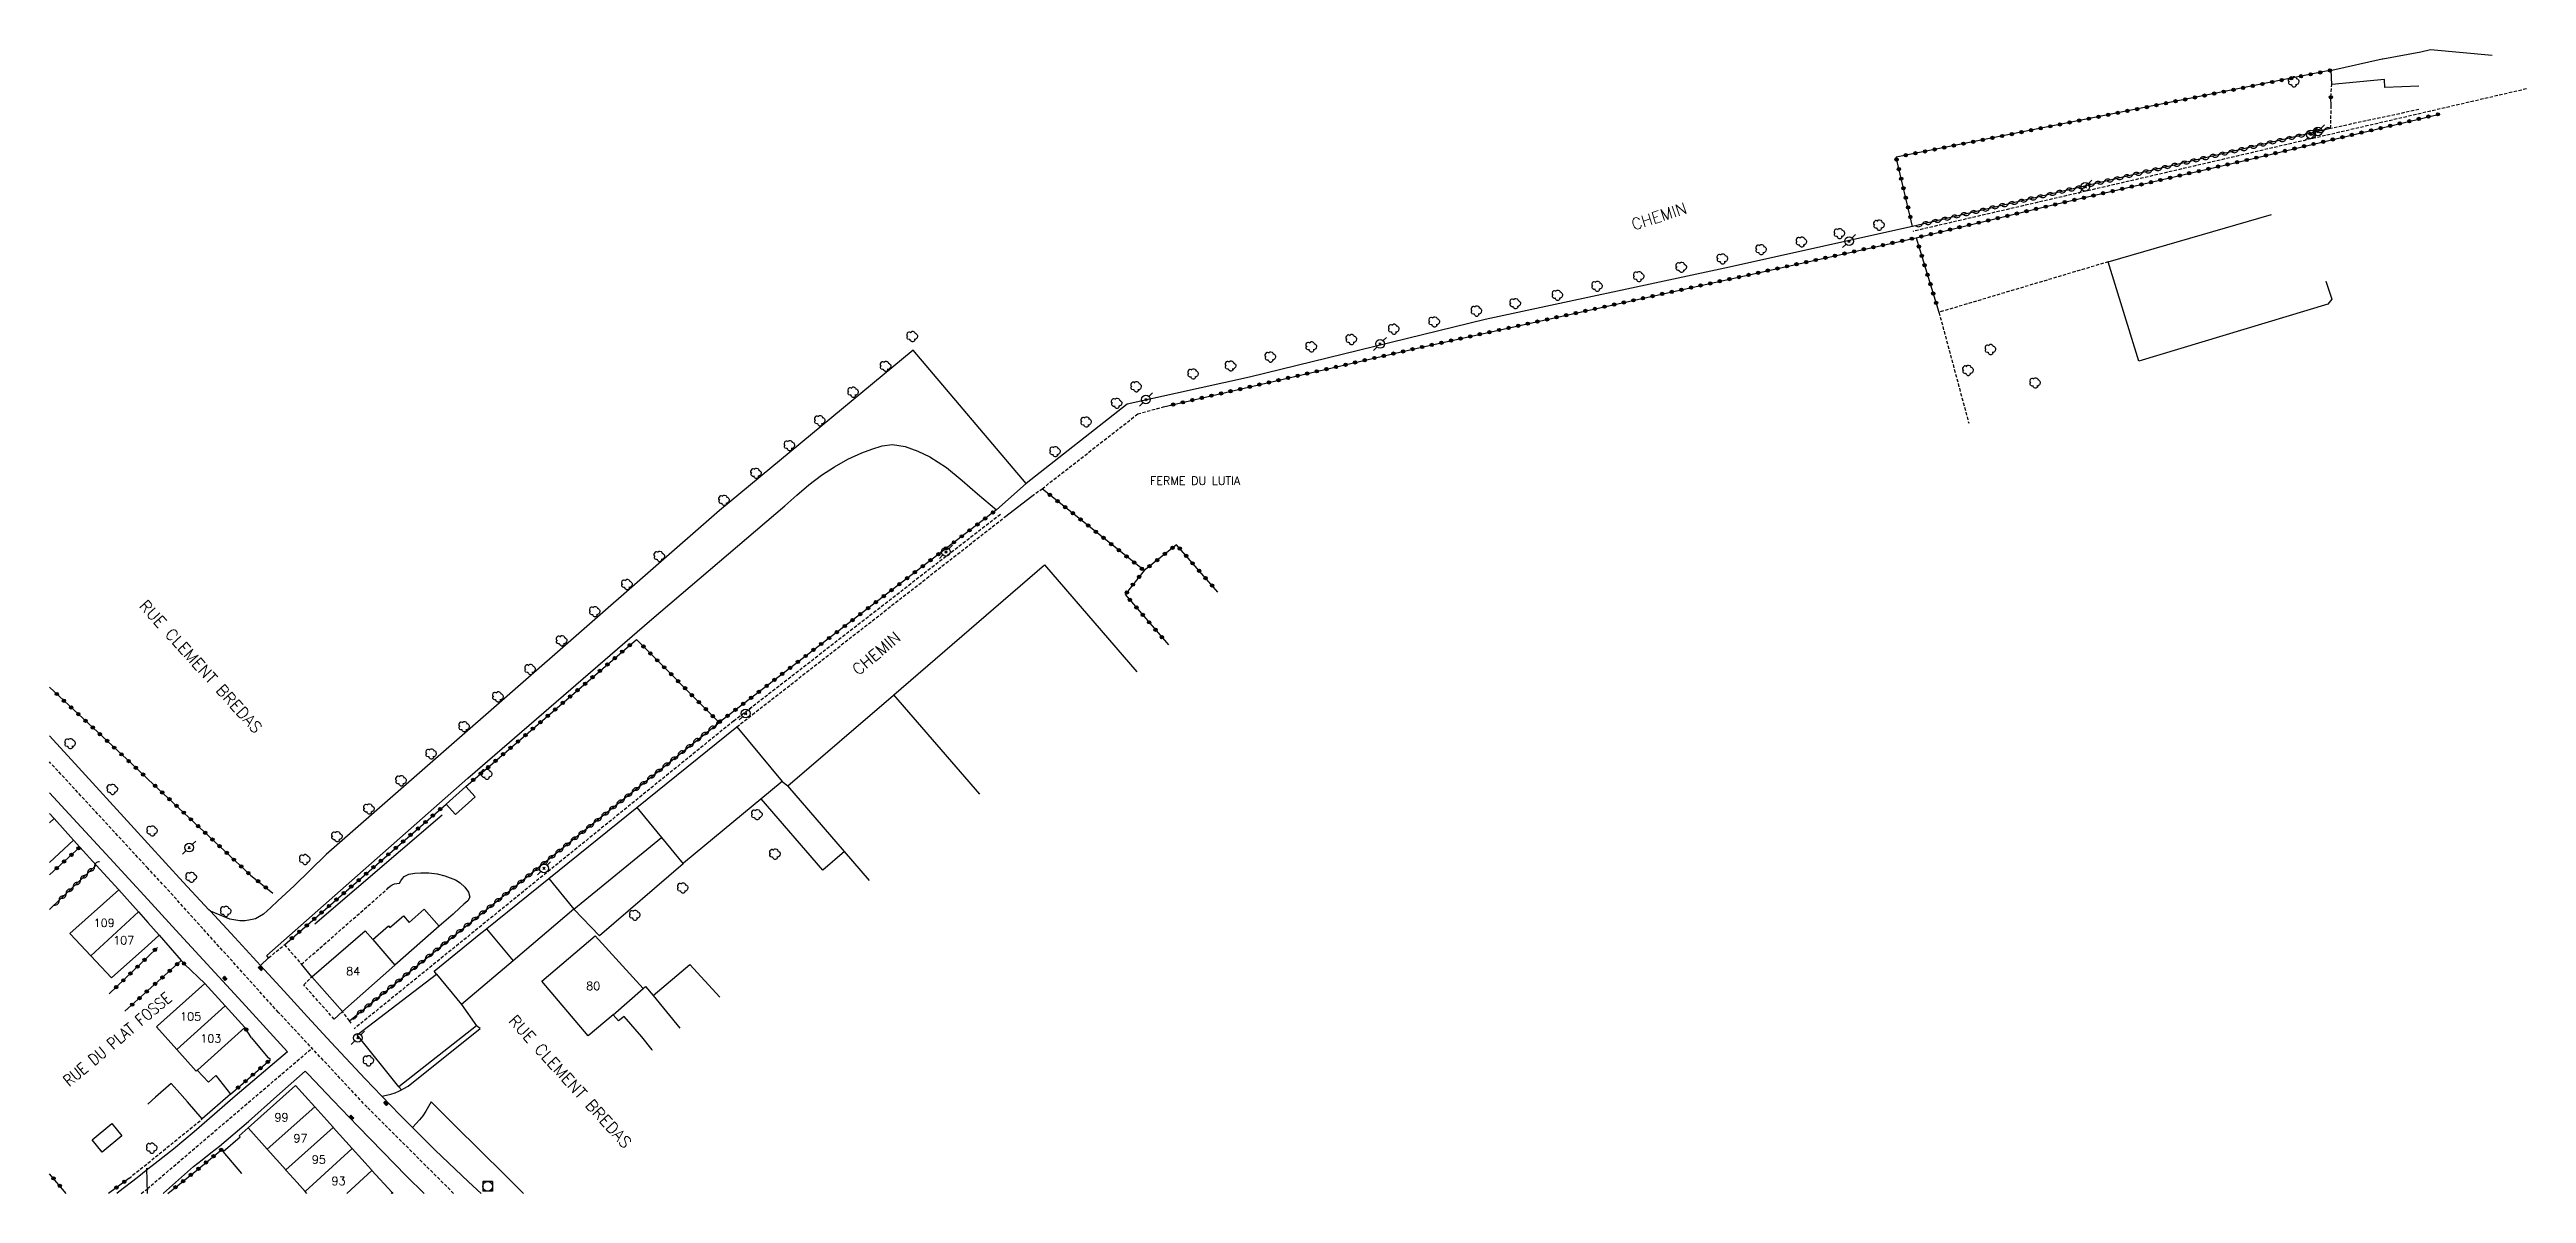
# Model space of a CAD drawing. Header units: millimetres. Extents: x 139000 to 139959, y 123000 to 124000.
# Drawn here: x 139000 to 139377.9, y 123000 to 123174.4 of the extents above; entities that cross this region are included whole.
import ezdxf
from ezdxf.enums import TextEntityAlignment as Align

# ---------------------------------------------------------------- set-up
doc = ezdxf.new("R2010")
doc.units = ezdxf.units.MM
doc.linetypes.add('DASHED', pattern=[0.75, 0.5, -0.25])
doc.layers.get('0').update_dxf_attribs({"linetype": 'CONTINUOUS'})
for name, color, linetype in [('W0001', 6, 'DASHED'), ('W0008', 7, 'CONTINUOUS'), ('W0014', 7, 'CONTINUOUS'), ('W0017', 7, 'CONTINUOUS'), ('W0070', 7, 'DASHED'), ('W0071', 7, 'CONTINUOUS'), ('W0101', 7, 'CONTINUOUS'), ('W0104', 1, 'CONTINUOUS'), ('W0112', 1, 'DASHED'), ('W0300', 7, 'CONTINUOUS'), ('W0310', 3, 'CONTINUOUS'), ('W0323', 7, 'CONTINUOUS'), ('W0333', 7, 'CONTINUOUS'), ('W0401', 7, 'CONTINUOUS'), ('W0420', 7, 'CONTINUOUS'), ('W0473', 7, 'CONTINUOUS'), ('W0984', 7, 'CONTINUOUS'), ('W0989', 7, 'CONTINUOUS'), ('W0991', 7, 'CONTINUOUS'), ('W1102', 7, 'CONTINUOUS')]:
    doc.layers.add(name, color=color, linetype=linetype)
doc.styles.get("Standard").update_dxf_attribs({"font": 'romans.shx', "width": 0.85})

msp = doc.modelspace()

# ---------------------------------------------------------------- texts
at = {"layer": 'W0984'}
msp.add_text('FERME DU LUTIA', height=1.25, dxfattribs=at).set_placement((139174.79, 123108.7), align=Align.MIDDLE_CENTER)
at = {"layer": 'W0989'}
for s, rotation, p in [('CHEMIN', 17.8945, (139245.57, 123149.01)), ('RUE CLEMENT BREDAS', 312.2928, (139023.08, 123080.35)), ('CHEMIN', 40.0886, (139126.15, 123082.36)), ('RUE CLEMENT BREDAS', 312.2928, (139079.45, 123017.06))]:
    msp.add_text(s, height=1.75, rotation=rotation, dxfattribs=at).set_placement(p, align=Align.MIDDLE_CENTER)
at = {"layer": 'W0989', "width": 0.85}
msp.add_text('RUE DU PLAT FOSSE', height=1.75, rotation=40.0886, dxfattribs=at).set_placement((139010.35, 123023.53), align=Align.MIDDLE_CENTER)
at = {"layer": 'W0991'}
for s, p in [('109', (139008.33, 123041.26)), ('107', (139011.32, 123038.61)), ('84', (139046.32, 123033.9)), ('80', (139082.96, 123031.64)), ('105', (139021.52, 123026.98)), ('103', (139024.61, 123023.63)), ('99', (139035.39, 123011.6)), ('97', (139038.28, 123008.41)), ('95', (139041.08, 123005.17)), ('93', (139044.1, 123001.9))]:
    msp.add_text(s, height=1.25, dxfattribs=at).set_placement(p, align=Align.MIDDLE_CENTER)

# ---------------------------------------------------------------- blocks, each defined once
blk = doc.blocks.new('T300')
for p, q in [((-0.8, 0.51), (-0.86, 0.34)), ((-0.86, 0.34), (-0.86, 0.17)), ((-0.86, 0.17), (-0.74, 0.06)), ((-0.69, 0.63), (-0.8, 0.51)), ((-0.8, -0.06), (-0.74, 0.06)), ((-0.74, 0.06), (-0.69, 0.11)), ((-0.57, 0.69), (-0.69, 0.63)), ((-0.46, 0.69), (-0.57, 0.69)), ((-0.29, 0.63), (-0.46, 0.69)), ((-0.29, 0.63), (-0.17, 0.74)), ((-0.23, 0.57), (-0.29, 0.63)), ((-0.17, 0.74), (-0.06, 0.8)), ((-0.06, 0.8), (0.06, 0.8)), ((0.06, 0.8), (0.23, 0.74)), ((0.23, 0.74), (0.34, 0.63)), ((0.34, 0.63), (0.4, 0.51)), ((0.46, 0.46), (0.34, 0.46)), ((0.4, 0.51), (0.4, 0.46)), ((0.57, 0.4), (0.46, 0.46)), ((0.57, 0.4), (0.69, 0.29)), ((0.69, 0.29), (0.74, 0.17)), ((0.74, 0.06), (0.69, -0.17)), ((0.74, 0.17), (0.74, 0.06)), ((-0.8, -0.17), (-0.8, -0.06)), ((-0.8, -0.23), (-0.8, -0.17)), ((-0.74, -0.34), (-0.8, -0.23)), ((-0.69, -0.4), (-0.74, -0.34)), ((-0.51, -0.46), (-0.69, -0.4)), ((-0.4, -0.46), (-0.51, -0.46)), ((-0.4, -0.46), (-0.34, -0.46)), ((-0.34, -0.46), (-0.34, -0.4)), ((-0.34, -0.51), (-0.34, -0.46)), ((-0.29, -0.63), (-0.34, -0.51)), ((-0.17, -0.74), (-0.29, -0.63)), ((-0.06, -0.8), (-0.17, -0.74)), ((0.06, -0.8), (-0.06, -0.8)), ((0.17, -0.74), (0.06, -0.8)), ((0.23, -0.69), (0.17, -0.74)), ((0.29, -0.46), (0.23, -0.46)), ((0.29, -0.63), (0.23, -0.69)), ((0.46, -0.4), (0.29, -0.46)), ((0.34, -0.51), (0.29, -0.63)), ((0.34, -0.51), (0.34, -0.46)), ((0.57, -0.34), (0.46, -0.4)), ((0.63, -0.29), (0.57, -0.34)), ((0.69, -0.17), (0.63, -0.29))]:
    blk.add_line(p, q)
blk = doc.blocks.new('T401')
for p, q in [((-0.3, 0.3), (0, 0.3)), ((-0.3, -0.25), (-0.3, 0.3)), ((-0.3, 0.15), (0, 0.15)), ((-0.3, 0), (0, 0)), ((0, 0.3), (0, -0.25)), ((-0.3, -0.15), (0, -0.15)), ((-0.3, -0.25), (-0.3, -0.3)), ((-0.3, -0.3), (0, -0.3)), ((0, -0.3), (0, -0.25))]:
    blk.add_line(p, q)
blk = doc.blocks.new('T473')
for p, q in [((-0.166667, 0.166667), (0.166667, -0.166667)), ((-0.166667, -0.166667), (0.166667, 0.166667)), ((0.500001, 0.500001), (1.000002, 1.000002)), ((-1.000002, -1.000002), (-0.500001, -0.500001))]:
    blk.add_line(p, q)
blk.add_ellipse((0, 0), major_axis=(0.471405, 0.471405), ratio=1, start_param=5.4977871438, end_param=11.780972451)
blk = doc.blocks.new('T420')
for p, q in [((0.75, 0.75), (-0.75, 0.75)), ((-0.75, 0.75), (-0.75, -0.75)), ((0.75, 0.75), (0.75, -0.75)), ((0.75, -0.75), (-0.75, -0.75))]:
    blk.add_line(p, q)
blk.add_ellipse((0, 0), major_axis=(-0.53, 0.53), ratio=1, start_param=3.926991, end_param=10.210176)
blk = doc.blocks.new('t323o')
at = {"color": 0, "linetype": 'Continuous'}
for radius in [0.25, 0.15]:
    blk.add_circle((0, 0), radius, dxfattribs=at)
blk = doc.blocks.new('t310o')
at = {"color": 0, "linetype": 'Continuous'}
for centre, start, end in [((-0.5, 0.38), 216.8699, 323.1304), ((0.5, -0.37), 36.8699, 143.1303)]:
    blk.add_arc(centre, 0.625, start, end, dxfattribs=at)

# ---------------------------------------------------------------- linework, layer by layer
at = {"layer": 'W0001'}
for points in [[(139015, 123049.6), (139000, 123065.8)], [(139061.66, 123000), (139048.44, 123013.17), (139034.93, 123027.61), (139017.77, 123046.61), (139015, 123049.6)], [(139014.92, 123000.72), (139040.02, 123022.12), (139040.04, 123022.14)], [(139013.97, 123000), (139014.9, 123000.66), (139015.04, 123000.66)]]:
    msp.add_lwpolyline(points, dxfattribs=at)
at = {"layer": 'W0008'}
for points in [[(139015, 123053.38), (139012.4, 123056.22), (139004.44, 123064.97), (139000, 123069.8)], [(139032.21, 123034.77), (139028.27, 123039.01), (139024.54, 123043.02), (139024.33, 123043.24), (139020.39, 123047.49), (139015, 123053.38)], [(139036.3, 123021.61), (139033.64, 123019.34), (139030.98, 123017.07), (139028.32, 123014.81), (139025.19, 123012.11), (139022.06, 123009.41), (139018.9, 123006.76), (139016.14, 123004.56), (139015, 123003.68)], [(139017.34, 123000), (139017.4, 123000.05), (139019.67, 123002.09), (139021.99, 123004.1), (139023.3, 123005.14), (139024.61, 123006.18), (139025.92, 123007.22), (139030.34, 123010.96), (139034.67, 123014.81), (139039.01, 123018.66)], [(139015, 123003.68), (139013.35, 123002.4), (139010.55, 123000.25), (139010.25, 123000)]]:
    msp.add_lwpolyline(points, dxfattribs=at)
at = {"layer": 'W0014'}
for points in [[(139000, 123061.09), (139003.62, 123057.18), (139009.2, 123051.13), (139015, 123044.82)], [(139003.65, 123053.87), (139004.63, 123052.8), (139007.12, 123050.07), (139010.55, 123046.31)], [(139015, 123044.82), (139019.29, 123040.15), (139029.37, 123029.17), (139036.3, 123021.61)], [(139016.72, 123039.37), (139020.09, 123035.53)], [(139033.42, 123035.93), (139032.21, 123034.77)], [(139020.61, 123034.96), (139023.7, 123032.01)], [(139065.87, 123000), (139063.91, 123001.79), (139058.83, 123006.61), (139055.39, 123010.06), (139053.45, 123011.99), (139050.7, 123014.85), (139048.17, 123017.48), (139042.95, 123023.02), (139039.35, 123026.92), (139035.78, 123030.84), (139032.21, 123034.77)], [(139040.02, 123033.05), (139038.44, 123034.95)], [(139030.84, 123023.73), (139033.33, 123020.73)], [(139039.01, 123018.66), (139039.45, 123018.18)], [(139039.45, 123018.18), (139043.23, 123014.22), (139047.02, 123010.25), (139050.84, 123006.33), (139054.47, 123002.65), (139057.14, 123000)], [(139053.31, 123016.26), (139053.7, 123015.79)]]:
    msp.add_lwpolyline(points, dxfattribs=at)
at = {"layer": 'W0017'}
for points in [[(139149, 123108.27), (139131.78, 123128.58), (139102.21, 123104.15)], [(139091.89, 123087.55), (139112.18, 123104.86), (139114.02, 123106.46), (139115.86, 123108.06), (139117.78, 123109.53), (139119.75, 123110.81), (139121.8, 123111.96), (139123.92, 123112.92), (139125.47, 123113.5), (139127.06, 123113.99), (139128.64, 123114.2), (139130.56, 123113.91), (139132.47, 123113.21), (139134.3, 123112.34), (139136.87, 123110.72), (139139.24, 123108.73), (139141.58, 123106.69), (139142.55, 123105.89), (139143.52, 123105.08), (139144.49, 123104.27)], [(139102.21, 123104.15), (139060.11, 123067.33), (139042.2, 123051.71), (139039.78, 123049.31), (139037.35, 123046.92), (139034.83, 123044.62), (139033.76, 123043.6), (139032.67, 123042.6), (139031.45, 123041.9), (139030.68, 123041.7), (139029.86, 123041.59), (139029.05, 123041.56), (139027.53, 123041.84), (139026.04, 123042.43), (139024.54, 123043.02)], [(139033.42, 123035.93), (139033.18, 123036.31), (139063.83, 123063.31), (139091.89, 123087.55)], [(139053.4, 123047.29), (139053.62, 123047.65), (139053.84, 123048.02), (139054.1, 123048.32), (139054.84, 123048.71), (139055.75, 123048.85), (139056.66, 123048.91), (139057.89, 123048.91), (139059.12, 123048.73), (139060.31, 123048.42), (139061.14, 123048.15), (139061.95, 123047.82), (139062.66, 123047.37), (139063.35, 123046.71), (139063.92, 123045.93), (139064.11, 123045.18), (139063.8, 123044.62), (139063.22, 123044.09), (139062.62, 123043.57), (139061.59, 123042.61), (139060.52, 123041.69), (139059.45, 123040.77)], [(139054.73, 123016.35), (139065.73, 123025.17), (139065.16, 123025.57)]]:
    msp.add_lwpolyline(points, dxfattribs=at)
at = {"layer": 'W0070'}
for points in [[(139377.93, 123168.44), (139284.28, 123146.71)], [(139104.39, 123072.05), (139145.11, 123103.63)], [(139104.39, 123072.05), (139046.48, 123025.11)]]:
    msp.add_lwpolyline(points, dxfattribs=at)
at = {"layer": 'W0071'}
for points in [[(139284.27, 123147.46), (139255.61, 123141.12), (139219.04, 123133.29), (139183.1, 123124.49), (139164.43, 123120.36), (139149, 123108.27)], [(139144.49, 123104.27), (139149, 123108.27)], [(139145.71, 123103.11), (139149.88, 123106.35)], [(139014.94, 123000), (139014.82, 123003.86), (139015, 123003.68)]]:
    msp.add_lwpolyline(points, dxfattribs=at)
at = {"layer": 'W0101'}
for points in [[(139361.79, 123174.09), (139363.31, 123174.44)], [(139347.3, 123139.14), (139347.3, 123139.14), (139347.3, 123139.14), (139347.3, 123139.14), (139348.21, 123136.35), (139347.63, 123135.6), (139318.79, 123126.94), (139314.13, 123142.07), (139339.03, 123149.31)], [(139000, 123057.96), (139000.71, 123057.16)], [(139003.65, 123053.87), (139000, 123050.49)], [(139000.71, 123057.16), (139003.65, 123053.87)], [(139006.32, 123036.21), (139003.16, 123039.57), (139003.09, 123039.64), (139010.55, 123046.31)], [(139010.55, 123046.31), (139013.56, 123042.92)], [(139013.56, 123042.92), (139015, 123041.3)], [(139015, 123041.3), (139016.72, 123039.37)], [(139016.72, 123039.37), (139015, 123037.83)], [(139040.02, 123033.05), (139048.18, 123040.07), (139049.34, 123038.72), (139052.68, 123034.83), (139044.72, 123027.74)], [(139085.98, 123027.26), (139082.17, 123024.03), (139075.11, 123032.36), (139083.24, 123039.26), (139090.56, 123031.26)], [(139015, 123037.83), (139009.46, 123032.88), (139006.32, 123036.21)], [(139019.41, 123021.94), (139016.31, 123025.4), (139016.47, 123025.54), (139023.7, 123032.01)], [(139023.7, 123032.01), (139026.78, 123028.63)], [(139044.72, 123027.74), (139040.02, 123033.05)], [(139085.98, 123027.26), (139090.56, 123031.26)], [(139026.78, 123028.63), (139029.82, 123025.3)], [(139029.82, 123025.3), (139022.63, 123018.87), (139022.52, 123018.78), (139022.37, 123018.64), (139019.41, 123021.94)], [(139030.3, 123010), (139037.54, 123016.45), (139040.47, 123013.21)], [(139040.47, 123013.21), (139043.23, 123010.16), (139043.21, 123010.13), (139043.3, 123010.04)], [(139033.23, 123006.76), (139030.3, 123010)], [(139043.3, 123010.04), (139046.18, 123006.85)], [(139036.07, 123003.62), (139033.23, 123006.76)], [(139046.18, 123006.85), (139049.14, 123003.58)], [(139039, 123000.3), (139037.76, 123001.66), (139036.11, 123003.49), (139036.06, 123003.54), (139036.07, 123003.62)], [(139049.14, 123003.58), (139049.2, 123003.51), (139052.26, 123000.12)], [(139039.26, 123000), (139039, 123000.3)], [(139052.26, 123000.12), (139052.38, 123000)]]:
    msp.add_lwpolyline(points, dxfattribs=at)
at = {"layer": 'W0104'}
for points in [[(139361.53, 123168.84), (139356.32, 123168.67), (139356.28, 123169.87), (139348.22, 123169.12), (139348.15, 123171.29), (139348.24, 123171.31), (139355.91, 123173.01), (139356.04, 123173.03), (139361.79, 123174.09)], [(139112.63, 123062.17), (139128.78, 123075.96), (139128.77, 123075.96), (139128.84, 123076.02), (139151.79, 123095.88), (139165.91, 123079.55)], [(139141.97, 123060.88), (139128.84, 123076.02)], [(139053.31, 123016.26), (139046.92, 123024.19), (139059.04, 123033.45), (139058.67, 123033.91), (139065.8, 123039.67), (139066.65, 123040.35), (139066.73, 123040.42), (139076.2, 123048.05), (139089.59, 123058.85), (139104.86, 123071.16)], [(139104.86, 123071.16), (139111.78, 123062.82), (139096.73, 123050.34), (139096.67, 123050.28), (139083.89, 123039.26), (139080.02, 123043.33), (139070.75, 123035.49), (139062.85, 123028.81), (139065.16, 123025.57), (139053.31, 123016.26)], [(139111.78, 123062.82), (139112.63, 123062.17)], [(139125.11, 123047.74), (139121.29, 123052.16), (139112.63, 123062.17)], [(139089.59, 123058.85), (139093.37, 123054.27), (139096.67, 123050.28)], [(139121.29, 123052.16), (139118, 123049.31), (139108.57, 123060.16)], [(139080.02, 123043.33), (139093.37, 123054.27)], [(139076.2, 123048.05), (139080.02, 123043.33)], [(139049.34, 123038.72), (139051.71, 123040.8), (139051.93, 123040.54), (139053.99, 123042.35), (139054.88, 123041.34), (139057.18, 123043.36), (139059.45, 123040.77), (139052.68, 123034.83)], [(139066.65, 123040.35), (139070.75, 123035.49)], [(139059.04, 123033.45), (139062.85, 123028.81)], [(139090.56, 123031.26), (139090.93, 123031.54), (139092.08, 123030.18), (139097.68, 123034.93), (139102.27, 123029.93)], [(139092.08, 123030.18), (139096.18, 123025.18)], [(139091.89, 123021.84), (139091.93, 123021.88), (139090.35, 123023.86), (139087.7, 123026.99), (139086.83, 123026.33), (139085.98, 123027.26)], [(139022.52, 123018.78), (139024.27, 123016.99), (139025.39, 123017.97), (139027.63, 123015.16), (139023.31, 123011.36), (139021.04, 123013.95), (139019.48, 123015.73), (139018.57, 123016.75), (139016.18, 123014.66), (139016.24, 123014.71), (139015, 123013.62)], [(139072.31, 123000), (139069.45, 123002.84), (139061.91, 123010.32), (139058.25, 123013.95)], [(139029.36, 123003.06), (139029.36, 123003.06), (139026.49, 123006.38), (139029.07, 123008.62), (139029.07, 123008.61), (139028.91, 123008.8), (139030.3, 123010)]]:
    msp.add_lwpolyline(points, dxfattribs=at)
for points in [[(139063.52, 123062.08), (139064.94, 123060.48), (139061.93, 123057.79), (139060.51, 123059.38)], [(139006.49, 123008.18), (139009.5, 123010.65), (139011.04, 123008.77), (139008.04, 123006.3)]]:
    msp.add_lwpolyline(points, close=True, dxfattribs=at)
at = {"layer": 'W0112'}
for points in [[(139348.08, 123167.25), (139348.22, 123169.12)], [(139361.52, 123165.29), (139348.05, 123162.4), (139348.14, 123165.68)], [(139314.13, 123142.07), (139288.29, 123134.37), (139292.83, 123117.48)], [(139149.88, 123106.35), (139151.46, 123107.47), (139166.03, 123118.87), (139169.98, 123119.97)], [(139104.86, 123071.16), (139145.71, 123103.11)], [(139033.42, 123035.93), (139035.85, 123037.93), (139038.44, 123034.95), (139051.39, 123046.31), (139051.67, 123046.59), (139051.95, 123046.86), (139052.26, 123047.07), (139052.62, 123047.19), (139053.01, 123047.24), (139053.4, 123047.29)], [(139000, 123043.32), (139000.36, 123043.64)], [(139043.44, 123026.57), (139038.78, 123031.81), (139040.02, 123033.05)], [(139046.02, 123025.95), (139045.75, 123026.31), (139044.72, 123027.74)], [(139015, 123004.63), (139023.31, 123011.36)], [(139012.1, 123002.29), (139015, 123004.63)]]:
    msp.add_lwpolyline(points, dxfattribs=at)
at = {"layer": 'W0300'}
msp.add_lwpolyline([(139040.49, 123041.1), (139059.89, 123057.73)], dxfattribs=at)
at = {"layer": 'W0310'}
for points in [[(139348.05, 123162.4), (139284.27, 123147.46)], [(139045.75, 123026.31), (139058.06, 123036.36), (139079.76, 123053.85), (139102.15, 123071.84)], [(139000.36, 123043.64), (139007.12, 123050.07)]]:
    msp.add_lwpolyline(points, dxfattribs=at)
at = {"layer": 'W0323'}
for points in [[(139348.15, 123171.29), (139281.74, 123158.03)], [(139348.14, 123165.68), (139348.08, 123167.25)], [(139169.98, 123119.97), (139208.66, 123128.9), (139258.62, 123139.94), (139284.81, 123145.75), (139305.67, 123150.75), (139334.97, 123157.54), (139364.45, 123164.56)], [(139284.27, 123147.46), (139281.74, 123158.03)], [(139284.81, 123145.75), (139288.29, 123134.37)], [(139178.28, 123091.68), (139171.94, 123098.92), (139167.02, 123094.99), (139151.46, 123107.47)], [(139144.49, 123104.27), (139102.15, 123071.84), (139089.56, 123084.49)], [(139167.02, 123094.99), (139164.14, 123091.35), (139170.71, 123083.68)], [(139063.52, 123062.08), (139089.56, 123084.49)], [(139015, 123063.2), (139012.55, 123065.49), (139000, 123077.18)], [(139030.65, 123048.55), (139015, 123063.2)], [(139035.85, 123037.93), (139060.51, 123059.38)], [(139004.63, 123052.8), (139000, 123048.6)], [(139030.65, 123048.55), (139034.07, 123045.8)], [(139015, 123036.09), (139009.1, 123030.42)], [(139016.45, 123037.49), (139015, 123036.09)], [(139020.61, 123034.96), (139020.09, 123035.53), (139015, 123030.94)], [(139015, 123030.94), (139011.5, 123027.79)], [(139030.84, 123023.73), (139029.82, 123025.3)], [(139027.63, 123015.16), (139033.7, 123020.42), (139033.33, 123020.73)], [(139018.05, 123000), (139022.46, 123003.56), (139026.32, 123006.75), (139026.51, 123006.57)], [(139002.54, 123000), (139000, 123003.01)], [(139012.1, 123002.29), (139009, 123000)]]:
    msp.add_lwpolyline(points, dxfattribs=at)
at = {"layer": 'W0333'}
for points in [[(139044.72, 123027.74), (139043.44, 123026.57)], [(139050.7, 123014.85), (139051.39, 123015), (139052.08, 123015.14), (139052.74, 123015.34), (139053.42, 123015.64), (139053.7, 123015.79), (139054.07, 123015.99), (139054.73, 123016.35)], [(139058.25, 123013.95), (139057.84, 123013.24), (139057.43, 123012.53), (139056.98, 123011.85), (139056.47, 123011.23), (139055.93, 123010.65), (139055.39, 123010.06)]]:
    msp.add_lwpolyline(points, dxfattribs=at)
at = {"layer": 'W1102'}
for points in [[(139363.31, 123174.44), (139372.7, 123173.57)], [(139000, 123056.53), (139000.71, 123057.16)], [(139013.56, 123042.92), (139006.32, 123036.21)], [(139019.41, 123021.94), (139026.78, 123028.63)], [(139033.23, 123006.76), (139040.47, 123013.21)], [(139043.3, 123010.04), (139036.07, 123003.62)], [(139039, 123000.3), (139046.18, 123006.85)], [(139045.35, 123000), (139049.2, 123003.51)], [(139052.26, 123000.12), (139052.12, 123000)]]:
    msp.add_lwpolyline(points, dxfattribs=at)

# ---------------------------------------------------------------- block references
at = {"layer": 'W0300'}
for p in [(139342.45, 123169.51), (139279.18, 123147.66), (139261.19, 123143.91), (139267.36, 123145.09), (139273.14, 123146.37), (139249.01, 123141.22), (139255.28, 123142.51), (139230.11, 123136.96), (139236.16, 123138.33), (139242.53, 123139.81), (139211.32, 123132.9), (139217.76, 123134.55), (139223.68, 123135.69), (139131.67, 123130.67), (139192.56, 123129.1), (139198.67, 123130.22), (139205.15, 123131.79), (139296.18, 123128.69), (139127.6, 123126.12), (139174.53, 123124.96), (139180.24, 123126.17), (139186.31, 123127.54), (139292.76, 123125.5), (139122.65, 123122.18), (139165.84, 123123.01), (139303.01, 123123.59), (139117.56, 123117.83), (139158.21, 123117.63), (139162.86, 123120.49), (139112.94, 123114.04), (139107.83, 123109.81), (139153.48, 123113.12), (139102.95, 123105.69), (139093.08, 123097.14), (139088.14, 123092.85), (139083.23, 123088.72), (139078.17, 123084.28), (139073.38, 123079.9), (139068.46, 123075.72), (139003.19, 123068.6), (139063.29, 123071.17), (139058.27, 123067.02), (139009.62, 123061.61), (139053.67, 123062.93), (139066.74, 123063.91), (139048.78, 123058.62), (139107.97, 123057.75), (139015.7, 123055.27), (139043.89, 123054.4), (139039, 123050.92), (139110.72, 123051.74), (139021.66, 123048.2), (139096.66, 123046.57), (139026.92, 123043), (139089.34, 123042.42), (139048.69, 123020.22), (139015.63, 123006.9)]:
    msp.add_blockref('T300', p, dxfattribs=at)
at = {"layer": 'W0310'}
for p, rotation in [((139335.38, 123159.43), 193.1847296885989), ((139336.84, 123159.77), 193.1847296885989), ((139338.3, 123160.12), 193.1847296885989), ((139339.76, 123160.46), 193.1847296885989), ((139341.22, 123160.8), 193.1847296885989), ((139342.68, 123161.14), 193.1847296885989), ((139344.14, 123161.48), 193.1847296885989), ((139345.61, 123161.83), 193.1847296885989), ((139347.07, 123162.17), 193.1847296885989), ((139319.32, 123155.67), 193.1847296885989), ((139320.78, 123156.01), 193.1847296885989), ((139322.24, 123156.35), 193.1847296885989), ((139323.7, 123156.69), 193.1847296885989), ((139325.16, 123157.04), 193.1847296885989), ((139326.62, 123157.38), 193.1847296885989), ((139328.08, 123157.72), 193.1847296885989), ((139329.54, 123158.06), 193.1847296885989), ((139331, 123158.4), 193.1847296885989), ((139332.46, 123158.75), 193.1847296885989), ((139333.92, 123159.09), 193.1847296885989), ((139303.25, 123151.9), 193.1847296885989), ((139304.71, 123152.25), 193.1847296885989), ((139306.17, 123152.59), 193.1847296885989), ((139307.63, 123152.93), 193.1847296885989), ((139309.09, 123153.27), 193.1847296885989), ((139310.55, 123153.61), 193.1847296885989), ((139312.01, 123153.96), 193.1847296885989), ((139313.48, 123154.3), 193.1847296885989), ((139314.94, 123154.64), 193.1847296885989), ((139316.4, 123154.98), 193.1847296885989), ((139317.86, 123155.33), 193.1847296885989), ((139287.19, 123148.14), 193.1847296885989), ((139288.65, 123148.48), 193.1847296885989), ((139290.11, 123148.82), 193.1847296885989), ((139291.57, 123149.17), 193.1847296885989), ((139293.03, 123149.51), 193.1847296885989), ((139294.49, 123149.85), 193.1847296885989), ((139295.95, 123150.19), 193.1847296885989), ((139297.41, 123150.54), 193.1847296885989), ((139298.87, 123150.88), 193.1847296885989), ((139300.33, 123151.22), 193.1847296885989), ((139301.79, 123151.56), 193.1847296885989), ((139285.73, 123147.8), 193.1847296885989), ((139098.27, 123068.72), 38.78164238338765), ((139099.44, 123069.66), 38.78164238338765), ((139100.61, 123070.6), 38.78164238338765), ((139101.78, 123071.54), 38.78164238338765), ((139093.59, 123064.96), 38.78164238338765), ((139094.76, 123065.9), 38.78164238338765), ((139095.93, 123066.84), 38.78164238338765), ((139097.1, 123067.78), 38.78164238338765), ((139088.91, 123061.2), 38.78164238338765), ((139090.08, 123062.14), 38.78164238338765), ((139091.25, 123063.08), 38.78164238338765), ((139092.42, 123064.02), 38.78164238338765), ((139084.24, 123057.45), 38.78164238338765), ((139085.41, 123058.38), 38.78164238338765), ((139086.57, 123059.32), 38.78164238338765), ((139087.74, 123060.26), 38.78164238338765), ((139079.56, 123053.69), 38.87004643874647), ((139080.73, 123054.63), 38.78164238338765), ((139081.9, 123055.57), 38.78164238338765), ((139083.07, 123056.51), 38.78164238338765), ((139006.88, 123049.85), 43.61446729716336), ((139074.89, 123049.92), 38.87004643874647), ((139076.06, 123050.86), 38.87004643874647), ((139077.22, 123051.8), 38.87004643874647), ((139078.39, 123052.75), 38.87004643874647), ((139002.53, 123045.71), 43.61446729716336), ((139003.62, 123046.74), 43.61446729716336), ((139004.71, 123047.78), 43.61446729716336), ((139005.79, 123048.81), 43.61446729716336), ((139070.22, 123046.16), 38.87004643874647), ((139071.38, 123047.1), 38.87004643874647), ((139072.55, 123048.04), 38.87004643874647), ((139073.72, 123048.98), 38.87004643874647), ((139001.45, 123044.67), 43.61446729716336), ((139065.54, 123042.39), 38.87004643874647), ((139066.71, 123043.33), 38.87004643874647), ((139067.88, 123044.27), 38.87004643874647), ((139069.05, 123045.21), 38.87004643874647), ((139060.87, 123038.63), 38.87004643874647), ((139062.04, 123039.57), 38.87004643874647), ((139063.21, 123040.51), 38.87004643874647), ((139064.38, 123041.45), 38.87004643874647), ((139056.21, 123034.85), 39.22367831281453), ((139057.37, 123035.8), 39.22367831281453), ((139058.54, 123036.74), 38.87004643874647), ((139059.71, 123037.68), 38.87004643874647), ((139051.56, 123031.05), 39.22367831281453), ((139052.73, 123032), 39.22367831281453), ((139053.89, 123032.95), 39.22367831281453), ((139055.05, 123033.9), 39.22367831281453), ((139046.92, 123027.26), 39.22367831281453), ((139048.08, 123028.21), 39.22367831281453), ((139049.24, 123029.16), 39.22367831281453), ((139050.4, 123030.11), 39.22367831281453)]:
    msp.add_blockref('t310o', p, dxfattribs=dict(at, rotation=rotation))
at = {"layer": 'W0323'}
for p, rotation in [((139346.47, 123170.95), 191.293338758111), ((139347.94, 123171.25), 191.293338758111), ((139327.34, 123167.14), 191.293338758111), ((139328.82, 123167.43), 191.293338758111), ((139330.29, 123167.72), 191.293338758111), ((139331.76, 123168.02), 191.293338758111), ((139333.23, 123168.31), 191.293338758111), ((139334.7, 123168.6), 191.293338758111), ((139336.17, 123168.9), 191.293338758111), ((139337.64, 123169.19), 191.293338758111), ((139339.11, 123169.49), 191.293338758111), ((139340.58, 123169.78), 191.293338758111), ((139342.05, 123170.07), 191.293338758111), ((139343.53, 123170.37), 191.293338758111), ((139345, 123170.66), 191.293338758111), ((139348.08, 123167.17), 92.21937379469193), ((139308.22, 123163.32), 191.293338758111), ((139309.69, 123163.61), 191.293338758111), ((139311.16, 123163.9), 191.293338758111), ((139312.64, 123164.2), 191.293338758111), ((139314.11, 123164.49), 191.293338758111), ((139315.58, 123164.79), 191.293338758111), ((139317.05, 123165.08), 191.293338758111), ((139318.52, 123165.37), 191.293338758111), ((139319.99, 123165.67), 191.293338758111), ((139321.46, 123165.96), 191.293338758111), ((139322.93, 123166.25), 191.293338758111), ((139324.4, 123166.55), 191.293338758111), ((139325.87, 123166.84), 191.293338758111), ((139358.6, 123163.17), 13.40205001371911), ((139360.06, 123163.51), 13.40205001371911), ((139361.51, 123163.86), 13.40205001371911), ((139362.97, 123164.21), 13.40205001371911), ((139364.43, 123164.56), 13.40205001371911), ((139289.1, 123159.5), 191.293338758111), ((139290.57, 123159.79), 191.293338758111), ((139292.04, 123160.09), 191.293338758111), ((139293.51, 123160.38), 191.293338758111), ((139294.98, 123160.67), 191.293338758111), ((139296.45, 123160.97), 191.293338758111), ((139297.93, 123161.26), 191.293338758111), ((139299.4, 123161.55), 191.293338758111), ((139300.87, 123161.85), 191.293338758111), ((139302.34, 123162.14), 191.293338758111), ((139303.81, 123162.44), 191.293338758111), ((139305.28, 123162.73), 191.293338758111), ((139306.75, 123163.02), 191.293338758111), ((139344, 123159.69), 13.40205001371911), ((139345.46, 123160.04), 13.40205001371911), ((139346.92, 123160.38), 13.40205001371911), ((139348.38, 123160.73), 13.40205001371911), ((139349.84, 123161.08), 13.40205001371911), ((139351.3, 123161.43), 13.40205001371911), ((139352.76, 123161.78), 13.40205001371911), ((139354.22, 123162.12), 13.40205001371911), ((139355.68, 123162.47), 13.40205001371911), ((139357.14, 123162.82), 13.40205001371911), ((139281.83, 123157.67), 103.409833548384), ((139282.18, 123156.21), 103.409833548384), ((139283.22, 123158.32), 191.293338758111), ((139284.69, 123158.62), 191.293338758111), ((139286.16, 123158.91), 191.293338758111), ((139287.63, 123159.2), 191.293338758111), ((139327.94, 123155.91), 13.04916813596234), ((139329.4, 123156.25), 13.04916813596234), ((139330.87, 123156.59), 13.04916813596234), ((139332.33, 123156.92), 13.04916813596234), ((139333.79, 123157.26), 13.04916813596234), ((139335.25, 123157.6), 13.40205001371911), ((139336.71, 123157.95), 13.40205001371911), ((139338.17, 123158.3), 13.40205001371911), ((139339.63, 123158.65), 13.40205001371911), ((139341.09, 123158.99), 13.40205001371911), ((139342.55, 123159.34), 13.40205001371911), ((139282.53, 123154.75), 103.409833548384), ((139282.87, 123153.29), 103.409833548384), ((139283.22, 123151.83), 103.409833548384), ((139310.41, 123151.84), 13.04916813596234), ((139311.87, 123152.18), 13.04916813596234), ((139313.33, 123152.52), 13.04916813596234), ((139314.79, 123152.86), 13.04916813596234), ((139316.25, 123153.2), 13.04916813596234), ((139317.71, 123153.54), 13.04916813596234), ((139319.18, 123153.88), 13.04916813596234), ((139320.64, 123154.21), 13.04916813596234), ((139322.1, 123154.55), 13.04916813596234), ((139323.56, 123154.89), 13.04916813596234), ((139325.02, 123155.23), 13.04916813596234), ((139326.48, 123155.57), 13.04916813596234), ((139283.57, 123150.37), 103.409833548384), ((139283.92, 123148.92), 103.409833548384), ((139295.81, 123148.39), 13.46103778215907), ((139297.27, 123148.74), 13.46103778215907), ((139298.73, 123149.08), 13.46103778215907), ((139300.19, 123149.43), 13.46103778215907), ((139301.65, 123149.78), 13.46103778215907), ((139303.11, 123150.13), 13.46103778215907), ((139304.57, 123150.48), 13.46103778215907), ((139306.02, 123150.83), 13.04916813596234), ((139307.49, 123151.17), 13.04916813596234), ((139308.95, 123151.51), 13.04916813596234), ((139278.28, 123144.3), 12.51328284700136), ((139279.75, 123144.63), 12.51328284700136), ((139281.21, 123144.95), 12.51328284700136), ((139282.68, 123145.28), 12.51328284700136), ((139284.14, 123145.6), 12.51328284700136), ((139285.22, 123144.4), 287.0259710145141), ((139285.6, 123145.94), 13.46103778215907), ((139287.06, 123146.29), 13.46103778215907), ((139288.52, 123146.64), 13.46103778215907), ((139289.98, 123146.99), 13.46103778215907), ((139291.44, 123147.34), 13.46103778215907), ((139292.89, 123147.69), 13.46103778215907), ((139294.35, 123148.04), 13.46103778215907), ((139262.17, 123140.73), 12.51328284700136), ((139263.64, 123141.05), 12.51328284700136), ((139265.1, 123141.38), 12.51328284700136), ((139266.57, 123141.7), 12.51328284700136), ((139268.03, 123142.03), 12.51328284700136), ((139269.5, 123142.35), 12.51328284700136), ((139270.96, 123142.68), 12.51328284700136), ((139272.42, 123143), 12.51328284700136), ((139273.89, 123143.33), 12.51328284700136), ((139275.35, 123143.65), 12.51328284700136), ((139276.82, 123143.98), 12.51328284700136), ((139285.66, 123142.97), 287.0259710145141), ((139286.1, 123141.54), 287.0259710145141), ((139244.6, 123136.84), 12.45593244328797), ((139246.06, 123137.17), 12.45593244328797), ((139247.53, 123137.49), 12.45593244328797), ((139248.99, 123137.81), 12.45593244328797), ((139250.46, 123138.14), 12.45593244328797), ((139251.92, 123138.46), 12.45593244328797), ((139253.39, 123138.78), 12.45593244328797), ((139254.85, 123139.11), 12.45593244328797), ((139256.32, 123139.43), 12.45593244328797), ((139257.78, 123139.75), 12.45593244328797), ((139259.25, 123140.08), 12.51328284700136), ((139260.71, 123140.4), 12.51328284700136), ((139286.54, 123140.1), 287.0259710145141), ((139286.98, 123138.67), 287.0259710145141), ((139287.42, 123137.23), 287.0259710145141), ((139227.02, 123132.96), 12.45593244328797), ((139228.49, 123133.28), 12.45593244328797), ((139229.95, 123133.61), 12.45593244328797), ((139231.42, 123133.93), 12.45593244328797), ((139232.88, 123134.25), 12.45593244328797), ((139234.35, 123134.58), 12.45593244328797), ((139235.81, 123134.9), 12.45593244328797), ((139237.27, 123135.23), 12.45593244328797), ((139238.74, 123135.55), 12.45593244328797), ((139240.2, 123135.87), 12.45593244328797), ((139241.67, 123136.2), 12.45593244328797), ((139243.13, 123136.52), 12.45593244328797), ((139287.85, 123135.8), 287.0259710145141), ((139210.91, 123129.4), 12.45593244328797), ((139212.38, 123129.73), 12.45593244328797), ((139213.84, 123130.05), 12.45593244328797), ((139215.3, 123130.37), 12.45593244328797), ((139216.77, 123130.7), 12.45593244328797), ((139218.23, 123131.02), 12.45593244328797), ((139219.7, 123131.34), 12.45593244328797), ((139221.16, 123131.67), 12.45593244328797), ((139222.63, 123131.99), 12.45593244328797), ((139224.09, 123132.31), 12.45593244328797), ((139225.56, 123132.64), 12.45593244328797), ((139193.37, 123125.37), 13.01192577942611), ((139194.83, 123125.71), 13.01192577942611), ((139196.29, 123126.05), 13.01192577942611), ((139197.75, 123126.38), 13.01192577942611), ((139199.21, 123126.72), 13.01192577942611), ((139200.68, 123127.06), 13.01192577942611), ((139202.14, 123127.4), 13.01192577942611), ((139203.6, 123127.73), 13.01192577942611), ((139205.06, 123128.07), 13.01192577942611), ((139206.52, 123128.41), 13.01192577942611), ((139207.98, 123128.75), 13.01192577942611), ((139209.45, 123129.08), 12.45593244328797), ((139177.29, 123121.66), 13.01192577942611), ((139178.75, 123121.99), 13.01192577942611), ((139180.21, 123122.33), 13.01192577942611), ((139181.68, 123122.67), 13.01192577942611), ((139183.14, 123123.01), 13.01192577942611), ((139184.6, 123123.34), 13.01192577942611), ((139186.06, 123123.68), 13.01192577942611), ((139187.52, 123124.02), 13.01192577942611), ((139188.98, 123124.36), 13.01192577942611), ((139190.44, 123124.7), 13.01192577942611), ((139191.91, 123125.03), 13.01192577942611), ((139171.45, 123120.3), 13.01192577942611), ((139172.91, 123120.64), 13.01192577942611), ((139174.37, 123120.98), 13.01192577942611), ((139175.83, 123121.32), 13.01192577942611), ((139152.63, 123106.53), 141.2728968716902), ((139142.76, 123102.94), 217.4476206612334), ((139143.95, 123103.85), 217.4476206612334), ((139153.8, 123105.59), 141.2728968716902), ((139154.97, 123104.65), 141.2728968716902), ((139156.14, 123103.72), 141.2728968716902), ((139157.32, 123102.78), 141.2728968716902), ((139138, 123099.29), 217.4476206612334), ((139139.19, 123100.21), 217.4476206612334), ((139140.38, 123101.12), 217.4476206612334), ((139141.57, 123102.03), 217.4476206612334), ((139158.49, 123101.84), 141.2728968716902), ((139159.66, 123100.9), 141.2728968716902), ((139160.83, 123099.96), 141.2728968716902), ((139162, 123099.02), 141.2728968716902), ((139133.23, 123095.65), 217.4476206612334), ((139134.43, 123096.56), 217.4476206612334), ((139135.62, 123097.47), 217.4476206612334), ((139136.81, 123098.38), 217.4476206612334), ((139163.17, 123098.09), 141.2728968716902), ((139164.34, 123097.15), 141.2728968716902), ((139165.51, 123096.21), 141.2728968716902), ((139166.68, 123095.27), 141.2728968716902), ((139167.85, 123095.65), 218.6598082540487), ((139169.02, 123096.59), 218.6598082540487), ((139170.19, 123097.52), 218.6598082540487), ((139171.36, 123098.46), 218.6598082540487), ((139172.44, 123098.35), 131.1717414541018), ((139173.43, 123097.22), 131.1717414541018), ((139174.41, 123096.09), 131.1717414541018), ((139128.47, 123092), 217.4476206612334), ((139129.66, 123092.91), 217.4476206612334), ((139130.85, 123093.82), 217.4476206612334), ((139132.04, 123094.73), 217.4476206612334), ((139164.38, 123091.66), 231.5789468467491), ((139165.31, 123092.84), 231.5789468467491), ((139166.25, 123094.01), 231.5789468467491), ((139175.4, 123094.96), 131.1717414541018), ((139176.39, 123093.84), 131.1717414541018), ((139177.38, 123092.71), 131.1717414541018), ((139123.71, 123088.35), 217.4476206612334), ((139124.9, 123089.26), 217.4476206612334), ((139126.09, 123090.17), 217.4476206612334), ((139127.28, 123091.09), 217.4476206612334), ((139164.85, 123090.51), 310.5816815070212), ((139165.83, 123089.37), 310.5816815070212), ((139166.81, 123088.23), 310.5816815070212), ((139117.75, 123083.79), 217.4476206612334), ((139118.94, 123084.7), 217.4476206612334), ((139120.13, 123085.61), 217.4476206612334), ((139121.33, 123086.53), 217.4476206612334), ((139122.52, 123087.44), 217.4476206612334), ((139167.78, 123087.09), 310.5816815070212), ((139168.76, 123085.95), 310.5816815070212), ((139169.73, 123084.82), 310.5816815070212), ((139085.12, 123080.67), 40.71164046182559), ((139086.26, 123081.64), 40.71164046182559), ((139087.39, 123082.62), 40.71164046182559), ((139088.53, 123083.6), 40.71164046182559), ((139090.62, 123083.42), 134.8796833531199), ((139091.67, 123082.36), 134.8796833531199), ((139092.73, 123081.3), 134.8796833531199), ((139093.79, 123080.23), 134.8796833531199), ((139112.99, 123080.14), 217.4476206612334), ((139114.18, 123081.05), 217.4476206612334), ((139115.37, 123081.96), 217.4476206612334), ((139116.56, 123082.88), 217.4476206612334), ((139080.57, 123076.75), 40.71164046182559), ((139081.71, 123077.73), 40.71164046182559), ((139082.85, 123078.71), 40.71164046182559), ((139083.98, 123079.69), 40.71164046182559), ((139094.85, 123079.17), 134.8796833531199), ((139095.91, 123078.11), 134.8796833531199), ((139096.97, 123077.04), 134.8796833531199), ((139108.23, 123076.49), 217.4476206612334), ((139109.42, 123077.4), 217.4476206612334), ((139110.61, 123078.32), 217.4476206612334), ((139111.8, 123079.23), 217.4476206612334), ((139001.1, 123076.16), 137.0331270109262), ((139002.2, 123075.13), 137.0331270109262), ((139003.29, 123074.11), 137.0331270109262), ((139004.39, 123073.09), 137.0331270109262), ((139076.02, 123072.84), 40.71164046182559), ((139077.16, 123073.82), 40.71164046182559), ((139078.3, 123074.8), 40.71164046182559), ((139079.43, 123075.77), 40.71164046182559), ((139098.02, 123075.98), 134.8796833531199), ((139099.08, 123074.92), 134.8796833531199), ((139100.14, 123073.86), 134.8796833531199), ((139101.2, 123072.79), 134.8796833531199), ((139103.46, 123072.84), 217.4476206612334), ((139104.65, 123073.76), 217.4476206612334), ((139105.84, 123074.67), 217.4476206612334), ((139107.04, 123075.58), 217.4476206612334), ((139005.49, 123072.07), 137.0331270109262), ((139006.59, 123071.04), 137.0331270109262), ((139007.68, 123070.02), 137.0331270109262), ((139008.78, 123069), 137.0331270109262), ((139071.48, 123068.93), 40.71164046182559), ((139072.61, 123069.9), 40.71164046182559), ((139073.75, 123070.88), 40.71164046182559), ((139074.89, 123071.86), 40.71164046182559), ((139102.27, 123071.93), 217.4476206612334), ((139009.88, 123067.98), 137.0331270109262), ((139010.98, 123066.96), 137.0331270109262), ((139012.07, 123065.93), 137.0331270109262), ((139013.17, 123064.91), 136.8934854461375), ((139066.93, 123065.01), 40.71164046182559), ((139068.06, 123065.99), 40.71164046182559), ((139069.2, 123066.97), 40.71164046182559), ((139070.34, 123067.95), 40.71164046182559), ((139014.27, 123063.88), 136.8934854461375), ((139016.1, 123062.17), 136.8959929022316), ((139017.19, 123061.15), 136.8959929022316), ((139064.65, 123063.06), 40.71164046182559), ((139065.79, 123064.03), 40.71164046182559), ((139018.29, 123060.12), 136.8959929022316), ((139019.38, 123059.1), 136.8959929022316), ((139020.48, 123058.07), 136.8959929022316), ((139058.48, 123057.62), 41.03174593304068), ((139059.61, 123058.61), 41.03174593304068), ((139021.57, 123057.05), 136.8959929022316), ((139022.67, 123056.02), 136.8959929022316), ((139023.76, 123055), 136.8959929022316), ((139024.86, 123053.97), 136.8959929022316), ((139053.95, 123053.68), 41.03174593304068), ((139055.09, 123054.67), 41.03174593304068), ((139056.22, 123055.65), 41.03174593304068), ((139057.35, 123056.64), 41.03174593304068), ((139002.22, 123050.62), 222.2522902334692), ((139003.33, 123051.62), 222.2522902334692), ((139004.44, 123052.63), 222.2522902334692), ((139025.95, 123052.95), 136.8959929022316), ((139027.05, 123051.92), 136.8959929022316), ((139028.14, 123050.9), 136.8959929022316), ((139029.24, 123049.87), 136.8959929022316), ((139049.43, 123049.74), 41.03174593304068), ((139050.56, 123050.73), 41.03174593304068), ((139051.69, 123051.71), 41.03174593304068), ((139052.82, 123052.7), 41.03174593304068), ((139001.11, 123049.61), 222.2522902334692), ((139030.33, 123048.85), 136.8959929022316), ((139031.82, 123047.61), 321.1748923705015), ((139032.99, 123046.67), 321.1748923705015), ((139046.03, 123046.79), 41.03174593304068), ((139047.17, 123047.77), 41.03174593304068), ((139048.3, 123048.76), 41.03174593304068), ((139041.51, 123042.85), 41.03174593304068), ((139042.64, 123043.83), 41.03174593304068), ((139043.77, 123044.82), 41.03174593304068), ((139044.9, 123045.8), 41.03174593304068), ((139036.98, 123038.91), 41.03174593304068), ((139038.11, 123039.9), 41.03174593304068), ((139039.24, 123040.88), 41.03174593304068), ((139040.38, 123041.86), 41.03174593304068), ((139014.51, 123035.61), 223.8464166720516), ((139016.08, 123037.13), 223.8554416393735), ((139019.46, 123034.96), 222.0393689826969), ((139020.52, 123035.06), 131.8318796237272), ((139010.18, 123031.46), 223.8464166720516), ((139011.26, 123032.5), 223.8464166720516), ((139012.34, 123033.54), 223.8464166720516), ((139013.43, 123034.58), 223.8464166720516), ((139016.11, 123031.95), 222.0393689826969), ((139017.23, 123032.95), 222.0393689826969), ((139018.34, 123033.95), 222.0393689826969), ((139012.61, 123028.79), 222.0414321941712), ((139013.73, 123029.79), 222.0414321941712), ((139014.84, 123030.8), 222.0414321941712), ((139030.02, 123024.99), 123.181463223901), ((139033.3, 123020.07), 40.94240598434464), ((139028.77, 123016.14), 40.94240598434464), ((139029.9, 123017.12), 40.94240598434464), ((139031.03, 123018.11), 40.94240598434464), ((139032.17, 123019.09), 40.94240598434464), ((139023.87, 123004.73), 39.58304727345858), ((139025.03, 123005.68), 39.58304727345858), ((139026.19, 123006.64), 39.58304727345858), ((139000.61, 123002.3), 130.0836371020313), ((139001.57, 123001.15), 130.0836371020313), ((139010.21, 123000.89), 216.3587249990361), ((139011.41, 123001.78), 216.3587249990361), ((139019.22, 123000.94), 38.92486152414054), ((139020.39, 123001.88), 38.92486152414054), ((139021.55, 123002.83), 38.92486152414054), ((139022.72, 123003.77), 39.58304727345858)]:
    msp.add_blockref('t323o', p, dxfattribs=dict(at, rotation=rotation))
at = {"layer": 'W0401'}
for p, rotation in [((139026.62, 123032.68), 222.5260504994854), ((139032.27, 123034.44), 42.29478894561073), ((139051.42, 123013.84), 43.89671419278883), ((139045.98, 123011.49), 223.6767188085791)]:
    msp.add_blockref('T401', p, dxfattribs=dict(at, rotation=rotation))
at = {"layer": 'W0420'}
msp.add_blockref('T420', (139066.86, 123001.08), dxfattribs=at)
at = {"layer": 'W0473'}
for p in [(139345.05, 123161.5), (139346.11, 123161.95), (139310.61, 123153.5), (139274.57, 123145.23), (139203.01, 123129.55), (139167.29, 123121.07), (139136.77, 123097.84), (139106.21, 123073.2), (139021.31, 123052.74), (139075.45, 123049.57), (139047.04, 123023.73)]:
    msp.add_blockref('T473', p, dxfattribs=at)

msp.set_redraw_order([(e.dxf.handle, doc.entitydb.next_handle()) for e in msp.query("TEXT MTEXT ATTDEF DIMENSION ARC_DIMENSION")])  # texts and dimensions are drawn at this point

doc.saveas('drawing.dxf')
